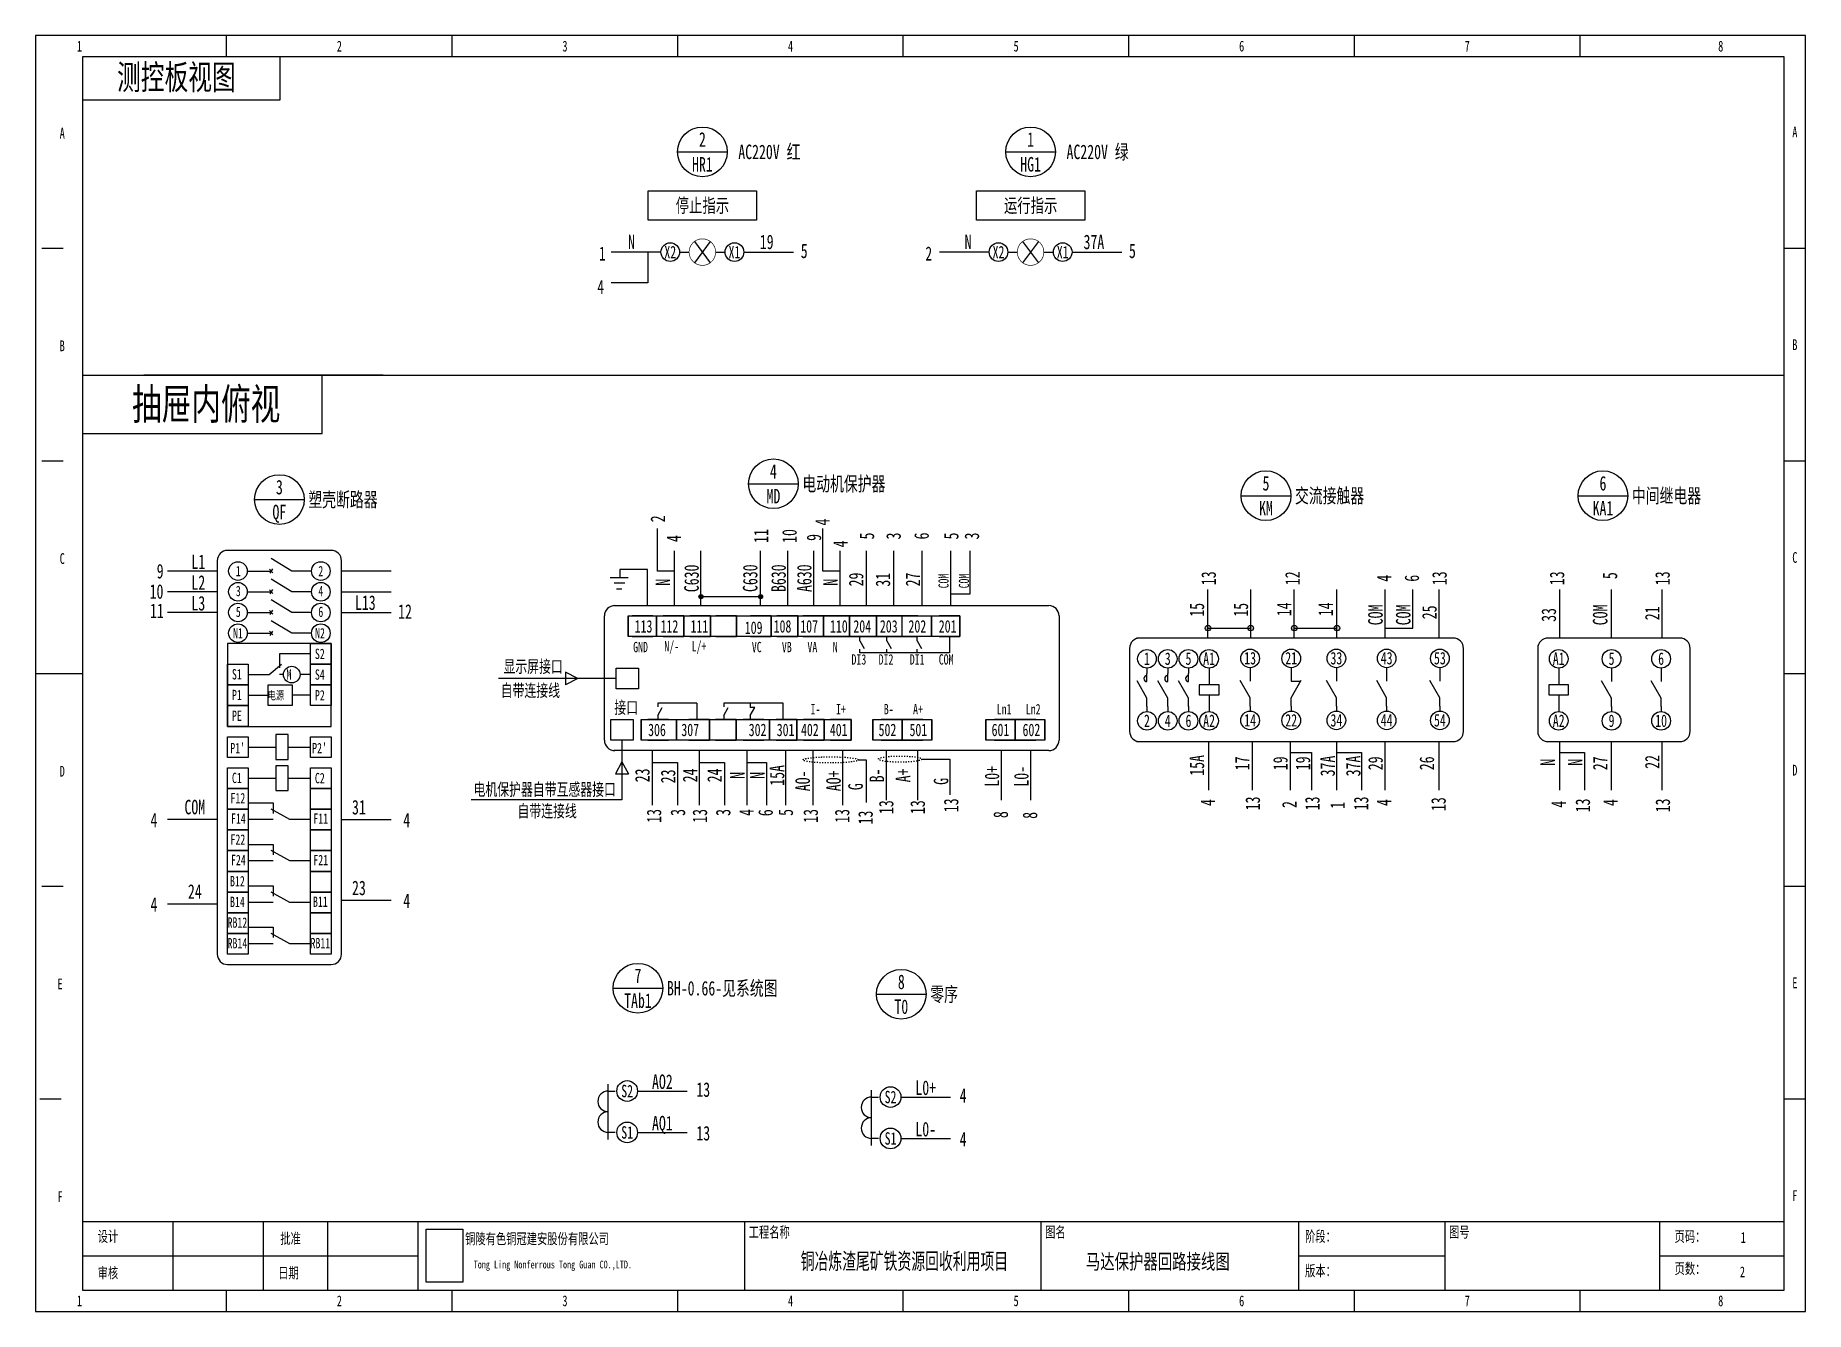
# Model space of a CAD drawing. Header units: millimetres. Extents: x 401220 to 2750366, y -101310 to 943175.
# Drawn here: x 1178653 to 1239272, y 334501 to 378199 of the extents above; entities that cross this region are included whole.
import ezdxf
from ezdxf.enums import TextEntityAlignment as Align

# ---------------------------------------------------------------- set-up
doc = ezdxf.new("R2010")
doc.units = ezdxf.units.MM
doc.linetypes.add('ACAD_ISO03W100', pattern=[30, 12, -18])
doc.layers.add('SW', color=8, linetype='Continuous', lineweight=20)
doc.styles.add('IDQSTYLE', font='NSimSun.ttf', dxfattribs={"width": 0.7})
doc.styles.add('标准', font='NSimSun.ttf', dxfattribs={"width": 0.667})

msp = doc.modelspace()

# ---------------------------------------------------------------- texts
at = {"style": 'IDQSTYLE', "width": 0.7}
for s, p in [('1', (1180160.9, 377537.3)), ('2', (1189062.4, 377537.3)), ('3', (1196786.9, 377537.3)), ('4', (1204511.4, 377537.3)), ('5', (1212235.9, 377537.3)), ('6', (1219960.4, 377537.3)), ('7', (1227684.8, 377537.3)), ('8', (1236365.7, 377537.3)), ('A', (1179572.3, 374557.9)), ('A', (1238903.7, 374594.7)), ('B', (1179572.3, 367274.8)), ('B', (1238903.7, 367311.6)), ('C', (1179572.3, 359991.7)), ('C', (1238903.7, 360028.5)), ('D', (1179572.3, 352708.6)), ('D', (1238903.7, 352745.4)), ('E', (1179498.8, 345425.5)), ('E', (1238903.7, 345462.3)), ('F', (1179498.8, 338142.4)), ('F', (1238903.7, 338179.2)), ('1', (1180160.9, 334574.5)), ('2', (1189062.4, 334574.5)), ('3', (1196786.9, 334574.5)), ('4', (1204511.4, 334574.5)), ('5', (1212235.9, 334574.5)), ('6', (1219960.4, 334574.5)), ('7', (1227684.8, 334574.5)), ('8', (1236365.7, 334574.5))]:
    msp.add_text(s, height=368.6, dxfattribs=at).set_placement(p, align=Align.BOTTOM_CENTER)
for s, height, p in [('测控板视图', 850.92, (1183482.3, 376788)), ('抽屉内俯视 ', 1063.64, (1184753.9, 365602.7))]:
    msp.add_text(s, height=height, dxfattribs=at).set_placement(p, align=Align.MIDDLE)
for s, height, p in [('2', 496.4, (1201493.6, 374636.9)), ('1', 496.4, (1212733.6, 374636.9)), ('HR1', 496.37, (1201493.6, 373786)), ('HG1', 496.37, (1212733.6, 373786)), ('停止指示', 478.64, (1201493.6, 372376.1)), ('运行指示', 478.64, (1212733.6, 372375)), ('X2', 425.46, (1200393.1, 370779.4)), ('X1', 425.46, (1202591.3, 370779.4)), ('X2', 425.46, (1211633, 370779.4)), ('X1', 425.46, (1213831.2, 370779.4)), ('1', 478.6, (1198066.6, 370730.7)), ('2', 478.6, (1209246.6, 370730.7)), ('4', 478.6, (1198010.9, 369589.3)), ('4', 496.4, (1203924.4, 363272.4)), ('3', 496.4, (1187007.6, 362731.6)), ('MD', 496.37, (1203924.4, 362421.5)), ('5', 496.4, (1220793.2, 362864.6)), ('6', 496.4, (1232332.3, 362864.6)), ('QF', 496.37, (1187007.6, 361880.7)), ('KM', 496.37, (1220793.2, 362013.6)), ('KA1', 496.37, (1232332.3, 362013.6)), ('1', 354.5, (1185600.5, 359857.9)), ('2', 354.5, (1188425.8, 359857.9)), ('3', 354.5, (1185600.5, 359174.3)), ('4', 354.5, (1188425.8, 359174.3)), ('5', 354.5, (1185600.5, 358465.2)), ('6', 354.5, (1188425.8, 358465.2)), ('N1', 354.55, (1185589.9, 357729.9)), ('N2', 354.55, (1188399.5, 357729.9)), ('S2', 354.55, (1188392.1, 357023.5)), ('S1', 354.55, (1185552.2, 356323.5)), ('S4', 354.55, (1188392.1, 356314.4)), ('P1', 354.55, (1185552.2, 355614.4)), ('P2', 354.55, (1188392.1, 355605.3)), ('PE', 354.55, (1185552.2, 354905.3)), ('C1', 354.55, (1185552.2, 352775.5)), ('C2', 354.55, (1188392.1, 352768.9)), ('F12', 354.55, (1185586.6, 352082.8)), ('F14', 354.55, (1185603.1, 351382.1)), ('F11', 354.55, (1188422.4, 351381.4)), ('F22', 354.55, (1185586.6, 350664.6)), ('F24', 354.55, (1185603.1, 349963.9)), ('F21', 354.55, (1188422.4, 349963.2)), ('B12', 354.55, (1185570.8, 349240.1)), ('B14', 354.55, (1185570.8, 348531)), ('B11', 354.55, (1188412, 348536.4)), ('RB12', 354.55, (1185570.8, 347821.9)), ('RB14', 354.55, (1185570.8, 347112.8)), ('RB11', 354.55, (1188412, 347118.2)), ('7', 496.4, (1199286.5, 345999)), ('8', 496.4, (1208305.2, 345792.6)), ('TAb1', 496.37, (1199286.5, 345148.1)), ('T0', 496.37, (1208305.2, 344941.7)), ('S2', 425.46, (1198917.3, 342053.8)), ('S2', 425.46, (1207936.1, 341847.3)), ('S1', 425.46, (1198917.3, 340635.6)), ('S1', 425.46, (1207936.1, 340429.1)), ('马达保护器回路接线图', 516, (1217087.8, 336214.9))]:
    msp.add_text(s, height=height, dxfattribs=at).set_placement(p, align=Align.MIDDLE_CENTER)
for s, height, p in [(' AC220V 红', 496.37, (1202486.3, 374211.4)), (' AC220V 绿', 496.37, (1213726.3, 374211.4)), ('电动机保护器', 496.37, (1204917.1, 362847)), ('塑壳断路器', 496.37, (1188000.4, 362306.1)), ('交流接触器', 496.37, (1221785.9, 362439.1)), ('中间继电器', 496.37, (1233325, 362439.1)), ('BH-0.66-见系统图', 496.367, (1200279.2, 345573.5)), ('零序', 496.37, (1209298, 345367.1))]:
    msp.add_text(s, height=height, dxfattribs=at).set_placement(p, align=Align.MIDDLE_LEFT)
for s, height, p in [('N', 496.4, (1199065, 370881.2)), ('19', 496.37, (1203696, 370881.2)), ('5', 496.4, (1204979.4, 370575.5)), ('N', 496.4, (1210591.7, 370881.2)), ('37A', 496.37, (1214900.1, 370881.2)), ('5', 496.4, (1216219, 370575.5)), ('9', 496.4, (1182924.9, 359605.6)), ('L1', 496.37, (1184232.2, 359926.5)), ('L2', 496.37, (1184232.2, 359217.4)), ('10', 496.37, (1182800.2, 358909.8)), ('L3', 496.37, (1184232.2, 358508.3)), ('L13', 496.37, (1189950.8, 358529.1)), ('11', 496.37, (1182813, 358249.2)), ('12', 496.37, (1191310.9, 358224.1)), ('1', 425.5, (1216717, 356646.5)), ('3', 425.5, (1217428.6, 356646.5)), ('5', 425.5, (1218137.7, 356646.5)), ('A1', 425.46, (1218844.3, 356646.5)), ('13', 425.46, (1220249.7, 356662.5)), ('21', 425.46, (1221657.2, 356662.5)), ('33', 425.46, (1223203, 356662.5)), ('43', 425.46, (1224925.2, 356662.5)), ('53', 425.46, (1226748.4, 356662.5)), ('A1', 425.46, (1230817.1, 356646.5)), ('5', 425.5, (1232626.5, 356646.5)), ('6', 425.5, (1234323, 356646.5)), ('2', 425.5, (1216717, 354519.9)), ('4', 425.5, (1217428.6, 354519.9)), ('6', 425.5, (1218137.7, 354519.9)), ('A2', 425.46, (1218844.3, 354519.9)), ('14', 425.46, (1220249.7, 354535.9)), ('22', 425.46, (1221657.2, 354535.9)), ('34', 425.46, (1223203, 354535.9)), ('44', 425.46, (1224925.2, 354535.9)), ('54', 425.46, (1226748.4, 354535.9)), ('A2', 425.46, (1230817.1, 354519.9)), ('9', 425.5, (1232626.5, 354519.9)), ('10', 425.46, (1234323, 354519.9)), ('COM', 496.37, (1184111.4, 351528.3)), ('31', 496.37, (1189731.6, 351523.4)), ('4', 496.4, (1182711.8, 351081.5)), ('4', 496.4, (1191366.9, 351081.5)), ('23', 496.37, (1189731.6, 348760.8)), ('4', 496.4, (1182711.8, 348189.4)), ('24', 496.37, (1184111.4, 348636.2)), ('4', 496.4, (1191366.9, 348318.9)), ('AO2', 496.37, (1200122.8, 342124.7)), ('L0+', 496.37, (1209141.5, 341918.3)), ('AQ1', 496.37, (1200122.8, 340706.5)), ('L0-', 496.37, (1209141.5, 340500.1)), ('1', 368.6, (1237138.1, 336855)), ('2', 368.6, (1237108.7, 335678))]:
    msp.add_text(s, height=height, dxfattribs=at).set_placement(p, align=Align.CENTER)
for s, height, rotation, p in [('2', 496.4, 89.999998, (1200215.3, 361646.1)), ('4', 496.4, 89.999998, (1205851.8, 361534.1)), ('4', 496.4, 89.999998, (1200763.9, 360969.5)), ('11', 496.37, 89.999998, (1203748.9, 361058.5)), ('10', 496.37, 89.999998, (1204722, 361058.5)), ('9', 496.4, 89.999998, (1205561.6, 361008.3)), ('4', 496.4, 89.999998, (1206465.7, 360790)), ('5', 496.4, 89.999998, (1207372.8, 361058.5)), ('3', 496.4, 89.999998, (1208285.3, 361058.5)), ('6', 496.4, 89.999998, (1209245.8, 361058.5)), ('5', 496.4, 89.999998, (1210261, 361058.5)), ('3', 496.4, 89.999998, (1210967.9, 361058.5)), ('N', 496.4, 89.999998, (1200387.2, 359474.2)), ('C630', 496.37, 89.999998, (1201369.8, 359607.3)), ('C630', 496.37, 89.999998, (1203377.1, 359613.5)), ('B630', 496.37, 89.999998, (1204348.7, 359613.5)), ('A630', 496.37, 89.999998, (1205230.5, 359613.5)), ('N', 496.4, 89.999998, (1206127.8, 359474.2)), ('29', 496.37, 89.999998, (1207004.6, 359569.6)), ('31', 496.37, 89.999998, (1207922, 359559.8)), ('27', 496.37, 89.999998, (1208948.7, 359569.6)), ('13', 496.37, 89.999998, (1219076.4, 359611.4)), ('12', 496.37, 89.999998, (1221947.1, 359611.4)), ('4', 496.4, 89.999998, (1225088.9, 359611.4)), ('6', 496.4, 89.999998, (1226035.6, 359611.4)), ('13', 496.37, 89.999998, (1226981.1, 359611.4)), ('13', 496.37, 89.999998, (1231006.1, 359611.4)), ('5', 496.4, 89.999998, (1232818.4, 359700.1)), ('13', 496.37, 89.999998, (1234619.3, 359611.4)), ('15', 496.37, 89.999998, (1218674.7, 358530.6)), ('15', 496.37, 89.999998, (1220178.8, 358530.6)), ('14', 496.37, 89.999998, (1221658.5, 358550.1)), ('14', 496.37, 89.999998, (1223084.4, 358550.1)), ('COM', 496.37, 89.999998, (1224790.2, 358355.3)), ('COM', 496.37, 89.999998, (1225741.8, 358355.3)), ('25', 496.37, 89.999998, (1226637.5, 358444.5)), ('33', 496.37, 89.999998, (1230723.5, 358355.3)), ('COM', 496.37, 89.999998, (1232484.9, 358355.3)), ('21', 496.37, 89.999998, (1234267.5, 358410.1)), ('15A', 496.37, 89.999998, (1218674.7, 353204)), ('17', 496.37, 89.999998, (1220227.8, 353275.1)), ('19', 496.37, 89.999998, (1221534, 353275.1)), ('19', 496.37, 89.999998, (1222307.5, 353275.1)), ('37A', 496.37, 89.999998, (1223152.1, 353182.9)), ('37A', 496.37, 89.999998, (1224028, 353182.9)), ('29', 496.37, 89.999998, (1224790.2, 353275.1)), ('26', 496.37, 89.999998, (1226548.3, 353275.1)), ('27', 496.37, 89.999998, (1232484.9, 353275.1)), ('22', 496.37, 89.999998, (1234267.5, 353322)), ('23', 496.37, 89.999998, (1199684.9, 352860.6)), ('23', 496.37, 89.999998, (1200566.6, 352826.9)), ('24', 496.37, 89.999998, (1201319.6, 352860.6)), ('24', 496.37, 89.999998, (1202157.7, 352860.6)), ('N', 496.4, 89.999998, (1202938.9, 352860.6)), ('N', 496.4, 89.999998, (1203624.9, 352860.6)), ('15A', 496.37, 89.999998, (1204298.6, 352860.6)), ('AO-', 496.37, 89.999998, (1205175.5, 352673.7)), ('AO+', 496.37, 89.999998, (1206233.9, 352673.7)), ('B-', 496.37, 89.999998, (1207714.8, 352860.6)), ('A+', 496.37, 89.999998, (1208610.4, 352860.6)), ('L0+', 496.37, 90, (1211655.8, 352830.2)), ('L0-', 496.37, 90, (1212660.7, 352830.2)), ('N', 496.4, 89.999998, (1230689.1, 353310.1)), ('N', 496.4, 89.999998, (1231628.3, 353310.1)), ('6', 496.4, 89.999998, (1203903.9, 351581.7)), ('4', 496.4, 89.999998, (1219048.2, 351932.5)), ('13', 496.37, 89.999998, (1220587, 351901.2)), ('2', 496.4, 89.999998, (1221842.4, 351863.5)), ('13', 496.37, 89.999998, (1222628.5, 351901.2)), ('1', 496.4, 89.999998, (1223491.3, 351837.2)), ('13', 496.37, 89.999998, (1224297.8, 351901.2)), ('4', 496.4, 89.999998, (1225080.1, 351932.5)), ('13', 496.37, 89.999998, (1226947.9, 351876)), ('4', 496.4, 89.999998, (1231061.6, 351876)), ('13', 496.37, 89.999998, (1231888.7, 351832.3)), ('4', 496.4, 89.999998, (1232834.5, 351932.5)), ('13', 496.37, 89.999998, (1234628.5, 351832.3))]:
    msp.add_text(s, height=height, rotation=rotation, dxfattribs=at).set_placement(p, align=Align.CENTER)
for s, height, rotation, p in [('COM', 347.46, 89.999998, (1209926, 359267)), ('COM', 347.46, 89.999998, (1210623.9, 359267)), ('G', 496.4, 89.999998, (1206985.8, 352355.5)), ('G', 496.4, 89.999998, (1209912.7, 352536.9)), ('13', 496.37, 89.999998, (1207326.2, 351181.6)), ('13', 496.37, 89.999998, (1210257.7, 351601.4)), ('8', 496.4, 89.999998, (1211956.4, 351398.7)), ('8', 496.4, 89.999998, (1212957.8, 351373.3)), ('13', 496.37, 359.999998, (1201285.6, 341855.7)), ('4', 496.4, 359.999998, (1210304.3, 341649.3)), ('13', 496.37, 359.999998, (1201285.6, 340361.2)), ('4', 496.4, 359.999998, (1210304.3, 340154.8))]:
    msp.add_text(s, height=height, rotation=rotation, dxfattribs=at).set_placement(p)
for s, height, p in [('113', 425.46, (1199173.3, 357753.4)), ('112', 425.46, (1200060.9, 357753.4)), ('111', 425.46, (1201086.1, 357753.4)), ('109', 425.46, (1202945, 357707.3)), ('108', 425.46, (1203932.8, 357753.4)), ('107', 425.46, (1204844.6, 357753.4)), ('110', 425.46, (1205861.7, 357753.4)), ('204', 425.46, (1206663.2, 357753.4)), ('203', 425.46, (1207571, 357753.4)), ('202', 425.46, (1208550.3, 357753.4)), ('201', 425.46, (1209588, 357753.4)), ('GND', 354.55, (1199121.6, 357079.7)), ('N/-', 354.55, (1200189.4, 357105)), ('L/+', 354.55, (1201123.9, 357105)), ('VC', 354.55, (1203185.3, 357079.7)), ('VB', 354.55, (1204214.6, 357079.7)), ('VA', 354.55, (1205090.3, 357079.7)), ('N', 354.5, (1205957.8, 357079.7)), ('M', 354.5, (1187250.6, 356139.3)), ('显示屏接口', 425.46, (1194681.5, 356378.3)), ('DI3', 354.55, (1206597.9, 356655.3)), ('DI2', 354.55, (1207528.6, 356655.3)), ('DI1', 354.55, (1208594.8, 356655.3)), ('COM', 354.55, (1209586.5, 356655.3)), ('自带连接线', 425.46, (1194586.7, 355557.3)), ('电源', 283.64, (1186611.1, 355458)), ('接口', 425.46, (1198478.3, 354974.9)), ('I-', 354.55, (1205197.4, 354952.4)), ('I+', 354.55, (1206067.1, 354952.4)), ('B-', 354.55, (1207705.1, 354952.4)), ('A+', 354.55, (1208707.1, 354952.4)), ('Ln1', 354.55, (1211570.5, 354952.4)), ('Ln2', 354.55, (1212569.2, 354952.4)), ('306', 425.46, (1199634.5, 354207.9)), ('307', 425.46, (1200772.8, 354207.9)), ('302', 425.46, (1203079.1, 354207.9)), ('301', 425.46, (1204038.7, 354207.9)), ('402', 425.46, (1204869.4, 354207.9)), ('401', 425.46, (1205857.7, 354207.9)), ('502', 425.46, (1207526.5, 354207.9)), ('501', 425.46, (1208585.7, 354207.9)), ('601', 425.46, (1211396.5, 354207.9)), ('602', 425.46, (1212455.7, 354207.9)), ("P1'", 354.55, (1185326.1, 353619.6)), ("P2'", 354.55, (1188128.7, 353619.6)), ('电机保护器自带互感器接口', 425.458, (1193656.1, 352168.9)), ('自带连接线', 425.46, (1195161.1, 351430))]:
    msp.add_text(s, height=height, dxfattribs=at).set_placement(p)
for s, height, p in [('13', 496.37, (1199835.4, 351710.6)), ('3', 496.4, (1200653.4, 351710.6)), ('13', 496.37, (1201404.8, 351710.6)), ('3', 496.4, (1202203.7, 351710.6)), ('4', 496.4, (1203005, 351710.6)), ('5', 496.4, (1204346.6, 351710.6)), ('13', 496.37, (1205200.3, 351710.6)), ('13', 496.37, (1206277.5, 351710.6)), ('13', 496.37, (1207785.7, 352009.7)), ('13', 496.37, (1208862.9, 352009.7))]:
    msp.add_text(s, height=height, rotation=89.999998, dxfattribs=at).set_placement(p, align=Align.MIDDLE_RIGHT)
for s, p in [('设计', (1180786.2, 336781.5)), ('批准', (1187039.3, 336707.9)), ('工程名称', (1203076.8, 336928.6)), ('图名', (1213229, 336928.6)), ('阶段：', (1222130.6, 336781.5)), ('图号', (1227059.5, 336928.6)), ('页码：', (1234784, 336781.5)), ('审核', (1180786.2, 335530.8)), ('日期', (1186965.8, 335530.8)), ('版本：', (1222130.6, 335604.4)), ('页数：', (1234784, 335678))]:
    msp.add_text(s, height=368.57, dxfattribs=at).set_placement(p, align=Align.BOTTOM_LEFT)
for s, height, p in [('铜陵有色铜冠建安股份有限公司', 368.568, (1193367.7, 337180.9)), ('Tong Ling Nonferrous Tong Guan CO.,LTD.', 265.369, (1193661.9, 336245.1))]:
    msp.add_text(s, height=height, dxfattribs=at).set_placement(p, align=Align.TOP_LEFT)
at = {"layer": 'SW', "color": 4, "linetype": 'Continuous', "lineweight": 25, "style": '标准', "width": 0.62}
msp.add_text('铜冶炼渣尾矿铁资源回收利用项目', height=560, dxfattribs=at).set_placement((1208409.9, 335949.2), align=Align.CENTER)

# ---------------------------------------------------------------- hatches: boundary and pattern name
h = msp.add_hatch(color=256)
h.dxf.hatch_style = 1
h.paths.add_polyline_path([(1201443.5, 359049.8, 0.4142136), (1201374.9, 358981.2, 0.4142136), (1201443.5, 358912.6)])
h.paths.add_polyline_path([(1201443.5, 359049.8), (1201443.5, 358981.2), (1201512.1, 358981.2, 0.4142136)])
h.paths.add_polyline_path([(1201512.1, 358981.2), (1201443.5, 358981.2), (1201443.5, 358912.6, 0.4142136)])
h = msp.add_hatch(color=256)
h.dxf.hatch_style = 1
h.paths.add_polyline_path([(1203486.6, 359049.8, 0.4142136), (1203418, 358981.2, 0.4142136), (1203486.6, 358912.6)])
h.paths.add_polyline_path([(1203486.6, 359049.8), (1203486.6, 358981.2), (1203555.2, 358981.2, 0.4142136)])
h.paths.add_polyline_path([(1203555.2, 358981.2), (1203486.6, 358981.2), (1203486.6, 358912.6, 0.4142136)])
h = msp.add_hatch(color=256)
h.dxf.hatch_style = 1
h.paths.add_polyline_path([(1218807.1, 358001.2), (1218807.1, 357905.3), (1218903, 357905.3, 0.4142136)])
h.paths.add_polyline_path([(1218903, 357905.3), (1218807.1, 357905.3), (1218807.1, 357809.4, 0.4142136)])
h.paths.add_polyline_path([(1218807.1, 357905.3), (1218807.1, 358001.2, 0.4142136), (1218711.2, 357905.3, 0.4142136), (1218807.1, 357809.4)])
h.paths.add_polyline_path([(1220270, 358001.2, 0.4142136), (1220174, 357905.3), (1220270, 357905.3)])
h.paths.add_polyline_path([(1220270, 357905.3), (1220174, 357905.3, 0.4142136), (1220270, 357809.4)])
h.paths.add_polyline_path([(1220365.9, 357905.3, 0.4142136), (1220270, 358001.2), (1220270, 357809.4, 0.4142136)])
h = msp.add_hatch(color=256)
h.dxf.hatch_style = 1
h.paths.add_polyline_path([(1221761.7, 358001.2), (1221761.7, 357905.3), (1221857.6, 357905.3, 0.4142136)])
h.paths.add_polyline_path([(1221857.6, 357905.3), (1221761.7, 357905.3), (1221761.7, 357809.4, 0.4142136)])
h.paths.add_polyline_path([(1221761.7, 357905.3), (1221761.7, 358001.2, 0.4142136), (1221665.8, 357905.3, 0.4142136), (1221761.7, 357809.4)])
h.paths.add_polyline_path([(1223224.5, 358001.2, 0.4142136), (1223128.6, 357905.3), (1223224.5, 357905.3)])
h.paths.add_polyline_path([(1223224.5, 357905.3), (1223128.6, 357905.3, 0.4142136), (1223224.5, 357809.4)])
h.paths.add_polyline_path([(1223320.4, 357905.3, 0.4142136), (1223224.5, 358001.2), (1223224.5, 357809.4, 0.4142136)])

# ---------------------------------------------------------------- linework, layer by layer
at = {"ltscale": 4}
for p, q in [((1185200.2, 377463.8), (1185200.2, 378199.4)), ((1192924.7, 377463.8), (1192924.7, 378199.4)), ((1200649.1, 377463.8), (1200649.1, 378199.4)), ((1208373.6, 377463.8), (1208373.6, 378199.4)), ((1216098.1, 377463.8), (1216098.1, 378199.4)), ((1223822.6, 377463.8), (1223822.6, 378199.4)), ((1231547.1, 377463.8), (1231547.1, 378199.4)), ((1187039.3, 375992.4), (1187039.3, 377463.8)), ((1180271.2, 375992.4), (1187039.3, 375992.4)), ((1178873.4, 370916.3), (1179609.1, 370916.3)), ((1238535.9, 370916.3), (1239271.6, 370916.3)), ((1178873.4, 363633.2), (1179609.1, 363633.2)), ((1238535.9, 363633.2), (1239271.6, 363633.2)), ((1178652.7, 356350.2), (1180271.2, 356350.2)), ((1238535.9, 356350.2), (1239271.6, 356350.2)), ((1178873.4, 349067.1), (1179609.1, 349067.1)), ((1238535.9, 349067.1), (1239271.6, 349067.1)), ((1178799.9, 341784), (1179535.5, 341784)), ((1238535.9, 341784), (1239271.6, 341784)), ((1180271.2, 337590.7), (1238535.9, 337590.7)), ((1183361, 337590.7), (1183361, 335236.6)), ((1186450.8, 337590.7), (1186450.8, 335236.6)), ((1188657.8, 337590.7), (1188657.8, 335236.6)), ((1191747.6, 337590.7), (1191747.6, 335236.6)), ((1202929.7, 337590.7), (1202929.7, 335236.6)), ((1213081.9, 337590.7), (1213081.9, 335236.6)), ((1221909.9, 337590.7), (1221909.9, 335236.6)), ((1226912.4, 337590.7), (1226912.4, 335236.6)), ((1234269.1, 337590.7), (1234269.1, 335236.6)), ((1180271.2, 336413.6), (1191747.6, 336413.6)), ((1221909.9, 336413.6), (1226912.4, 336413.6)), ((1234269.1, 336413.6), (1238535.9, 336413.6)), ((1185200.2, 334500.9), (1185200.2, 335236.6)), ((1192924.7, 334500.9), (1192924.7, 335236.6)), ((1200649.1, 334500.9), (1200649.1, 335236.6)), ((1208373.6, 334500.9), (1208373.6, 335236.6)), ((1216098.1, 334500.9), (1216098.1, 335236.6)), ((1223822.6, 334500.9), (1223822.6, 335236.6)), ((1231547.1, 334500.9), (1231547.1, 335236.6))]:
    msp.add_line(p, q, dxfattribs=at)
for p, q in [((1200642.7, 374211.4), (1202344.5, 374211.4)), ((1211882.6, 374211.4), (1213584.5, 374211.4)), ((1199641.1, 372880.9), (1203346, 372880.9)), ((1199641.1, 371871.3), (1199641.1, 372880.9)), ((1203346, 372880.9), (1203346, 371871.3)), ((1210881.1, 372880.9), (1214586, 372880.9)), ((1210881.1, 371871.3), (1210881.1, 372880.9)), ((1214586, 372880.9), (1214586, 371871.3)), ((1203346, 371871.3), (1199641.1, 371871.3)), ((1214586, 371871.3), (1210881.1, 371871.3)), ((1201219.9, 371142.4), (1201764.5, 370416.3)), ((1212459.8, 371142.4), (1213004.4, 370416.3)), ((1200075.4, 370779.4), (1198373.6, 370779.4)), ((1199625.3, 370779.4), (1199625.3, 369729.6)), ((1200712.2, 370779.4), (1200924.9, 370779.4)), ((1200924.9, 370779.4), (1201038.3, 370779.4)), ((1201946, 370779.4), (1202059.4, 370779.4)), ((1202059.4, 370779.4), (1202272.2, 370779.4)), ((1202911.8, 370779.4), (1204613.6, 370779.4)), ((1211315.4, 370779.4), (1209613.5, 370779.4)), ((1211952.1, 370779.4), (1212164.9, 370779.4)), ((1212164.9, 370779.4), (1212278.3, 370779.4)), ((1213186, 370779.4), (1213299.4, 370779.4)), ((1213299.4, 370779.4), (1213512.1, 370779.4)), ((1214151.7, 370779.4), (1215853.6, 370779.4)), ((1199625.3, 369729.6), (1198373.6, 369729.6)), ((1180271.2, 366569.9), (1238535.9, 366569.9)), ((1190562.2, 366569.9), (1182364.8, 366569.9)), ((1188468.6, 364563.3), (1188468.6, 366569.9)), ((1180271.2, 364563.3), (1188468.6, 364563.3)), ((1203073.5, 362847), (1204775.3, 362847)), ((1186156.7, 362306.1), (1187858.6, 362306.1)), ((1219942.3, 362439.1), (1221644.1, 362439.1)), ((1231481.4, 362439.1), (1233183.2, 362439.1)), ((1199959.2, 359856.2), (1199959.2, 361312)), ((1205622.2, 359856.2), (1205622.2, 361312)), ((1184880.4, 360212.5), (1184880.4, 346739.6)), ((1188780.4, 360567), (1185234.9, 360567)), ((1187435.5, 359857.9), (1186726.5, 360283.4)), ((1189134.9, 346739.6), (1189134.9, 360212.5)), ((1200543.1, 358675.2), (1200543.1, 360548.2)), ((1201443.5, 358675.2), (1201443.5, 360548.2)), ((1203486.6, 358675.2), (1203486.6, 360548.2)), ((1204424.5, 358675.2), (1204424.5, 360548.2)), ((1205309.9, 358675.2), (1205309.9, 360548.2)), ((1206206.1, 358675.2), (1206206.1, 360548.2)), ((1207113.4, 358675.2), (1207113.4, 360548.2)), ((1208043.3, 358675.2), (1208043.3, 360548.2)), ((1209020.9, 358675.2), (1209020.9, 360548.2)), ((1210003, 358675.2), (1210003, 360548.2)), ((1210664.7, 359079.7), (1210664.7, 360548.2)), ((1184880.4, 359857.9), (1183178.5, 359857.9)), ((1185908.5, 359857.9), (1186726.5, 359857.9)), ((1186786.5, 359794.6), (1186666.4, 359921.3)), ((1186774.8, 359930.8), (1186679.6, 359781.2)), ((1187434.8, 359150.7), (1186725.7, 359576.2)), ((1188106.7, 359857.9), (1187435.5, 359857.9)), ((1189134.9, 359860.2), (1190836.8, 359860.2)), ((1198331.8, 359640.7), (1198955.7, 359640.7)), ((1199616.9, 359915.3), (1198668, 359915.3)), ((1198668, 359915.3), (1198668, 359640.7)), ((1199616.9, 359611.7), (1199616.9, 359915.3)), ((1199616.9, 358675.2), (1199616.9, 359611.7)), ((1200543.1, 359856.2), (1199959.2, 359856.2)), ((1206206.1, 359856.2), (1205622.2, 359856.2)), ((1184880.4, 359148.8), (1183178.5, 359148.8)), ((1185908.5, 359148.8), (1186726.5, 359148.8)), ((1186785.8, 359087.4), (1186665.6, 359214.1)), ((1186774.1, 359223.6), (1186678.8, 359074)), ((1187435.5, 358441.6), (1186726.5, 358867.1)), ((1188106.7, 359148.8), (1187435.5, 359148.8)), ((1189134.9, 359151.1), (1190836.8, 359151.1)), ((1198475.5, 359449.8), (1198842.7, 359449.8)), ((1198557.3, 359251.4), (1198731.2, 359251.4)), ((1201443.5, 358981.2), (1202502.3, 358981.2)), ((1202502.3, 358981.2), (1203486.6, 358981.2)), ((1210003, 359079.7), (1210664.7, 359079.7)), ((1218807.1, 357563.6), (1218807.1, 359225.2)), ((1220273, 357563.6), (1220273, 359225.2)), ((1221761.7, 357563.6), (1221761.7, 359225.2)), ((1223224.5, 357563.6), (1223224.5, 359225.2)), ((1224870.9, 357563.6), (1224870.9, 359225.2)), ((1225816.3, 357905.3), (1225816.3, 359225.2)), ((1226718.9, 357563.6), (1226718.9, 359225.2)), ((1230850.5, 357563.6), (1230850.5, 359225.2)), ((1232620.6, 357563.6), (1232620.6, 359225.2)), ((1234364.6, 357563.6), (1234364.6, 359225.2)), ((1180271.2, 358331.2), (1180271.2, 356324.6)), ((1184880.4, 358439.7), (1183178.5, 358439.7)), ((1185908.5, 358439.7), (1186726.5, 358439.7)), ((1186786.5, 358378.3), (1186666.4, 358505)), ((1186774.8, 358514.5), (1186679.6, 358364.9)), ((1188106.7, 358439.7), (1187435.5, 358439.7)), ((1189134.9, 358442), (1190836.8, 358442)), ((1198950.2, 358320.6), (1198950.2, 357611.5)), ((1199795.3, 358320.6), (1199086.2, 358320.6)), ((1199918.5, 358320.6), (1199918.5, 357611.5)), ((1199918.5, 357611.5), (1199918.5, 358320.6)), ((1200863, 358320.6), (1200153.9, 358320.6)), ((1200863, 357611.5), (1200863, 358320.6)), ((1200863, 358320.6), (1200863, 357611.5)), ((1201772.2, 358320.6), (1201063.2, 358320.6)), ((1201772.2, 357611.5), (1201772.2, 358320.6)), ((1201772.2, 358320.6), (1201772.2, 357611.5)), ((1202663.2, 358320.6), (1201954.1, 358320.6)), ((1202663.2, 358320.6), (1202663.2, 357611.5)), ((1202663.2, 357611.5), (1202663.2, 358320.6)), ((1203844.6, 358320.6), (1203135.5, 358320.6)), ((1203844.6, 357611.5), (1203844.6, 358320.6)), ((1203844.6, 358320.6), (1203844.6, 357611.5)), ((1204756.5, 358320.6), (1204047.4, 358320.6)), ((1204756.5, 357611.5), (1204756.5, 358320.6)), ((1204756.5, 358320.6), (1204756.5, 357611.5)), ((1205637.3, 358320.6), (1204928.2, 358320.6)), ((1206346.4, 358320.6), (1205637.3, 358320.6)), ((1205637.3, 358320.6), (1205637.3, 357611.5)), ((1205637.3, 357611.5), (1205637.3, 358320.6)), ((1206526, 358320.6), (1205816.9, 358320.6)), ((1206526, 357611.5), (1206526, 358320.6)), ((1207235.1, 358320.6), (1206526, 358320.6)), ((1206526, 358320.6), (1206526, 357611.5)), ((1207456.7, 358320.6), (1206747.6, 358320.6)), ((1207456.7, 357611.5), (1207456.7, 358320.6)), ((1208165.8, 358320.6), (1207456.7, 358320.6)), ((1207456.7, 358320.6), (1207456.7, 357611.5)), ((1208874.9, 358320.6), (1208165.8, 358320.6)), ((1209343.8, 357611.5), (1209343.8, 358320.6)), ((1209343.8, 358320.6), (1209343.8, 357611.5)), ((1210309.7, 358320.6), (1209600.6, 358320.6)), ((1210309.7, 357611.5), (1210309.7, 358320.6)), ((1185908.5, 357730.6), (1186726.5, 357730.6)), ((1186786.5, 357669.2), (1186666.4, 357795.9)), ((1186774.8, 357805.4), (1186679.6, 357655.8)), ((1187435.5, 357732.5), (1186726.5, 358158)), ((1188106.7, 357730.6), (1187435.5, 357730.6)), ((1218807.1, 357905.3), (1220270, 357905.3)), ((1221761.7, 357905.3), (1223224.5, 357905.3)), ((1224870.9, 357905.3), (1225816.3, 357905.3)), ((1188780.4, 357376.1), (1185234.9, 357376.1)), ((1185234.9, 357376.1), (1185234.9, 354539.7)), ((1188071.3, 357376.1), (1188780.4, 357376.1)), ((1188071.3, 356667), (1188071.3, 357376.1)), ((1188780.4, 357376.1), (1188780.4, 356667)), ((1188780.4, 354539.7), (1188780.4, 357376.1)), ((1199086.2, 357611.5), (1199795.3, 357611.5)), ((1200153.9, 357611.5), (1200863, 357611.5)), ((1201063.2, 357611.5), (1201772.2, 357611.5)), ((1201954.1, 357611.5), (1202663.2, 357611.5)), ((1203135.5, 357611.5), (1203844.6, 357611.5)), ((1204047.4, 357611.5), (1204756.5, 357611.5)), ((1204928.2, 357611.5), (1205637.3, 357611.5)), ((1205637.3, 357611.5), (1206346.4, 357611.5)), ((1205816.9, 357611.5), (1206526, 357611.5)), ((1206526, 357611.5), (1207235.1, 357611.5)), ((1206747.6, 357611.5), (1207456.7, 357611.5)), ((1206880.5, 357473.5), (1206880.5, 357611.5)), ((1206880.5, 357473.5), (1207030, 357202.2)), ((1206880.5, 357053.3), (1206880.5, 357181.3)), ((1209955.2, 357053.3), (1206880.5, 357053.3)), ((1207456.7, 357611.5), (1208165.8, 357611.5)), ((1207811.2, 357473.5), (1207811.2, 357611.5)), ((1207811.2, 357473.5), (1207960.7, 357202.2)), ((1207811.2, 357053.3), (1207811.2, 357181.3)), ((1208165.8, 357611.5), (1208874.9, 357611.5)), ((1208846.9, 357473.5), (1208846.9, 357611.5)), ((1208846.9, 357473.5), (1208996.3, 357202.2)), ((1208846.9, 357053.3), (1208846.9, 357181.3)), ((1209600.6, 357611.5), (1210309.7, 357611.5)), ((1209955.2, 357611.5), (1209955.2, 357053.3)), ((1216121.2, 357209.1), (1216121.2, 354372.7)), ((1221761.7, 357563.6), (1216357.1, 357563.6)), ((1223604.4, 357563.6), (1218199.8, 357563.6)), ((1225604.3, 357563.6), (1220199.6, 357563.6)), ((1227202.5, 357563.6), (1221797.9, 357563.6)), ((1227557.1, 354372.7), (1227557.1, 357209.1)), ((1230099.5, 357209.1), (1230099.5, 354372.7)), ((1234963.8, 357563.6), (1230454.1, 357563.6)), ((1235318.3, 354372.7), (1235318.3, 357209.1)), ((1185234.9, 356667), (1185944, 356667)), ((1185234.9, 355957.9), (1185234.9, 356667)), ((1185944, 356667), (1185944, 355957.9)), ((1186653.1, 356312.4), (1187085.4, 356666)), ((1187146.6, 357021.5), (1187007.6, 357021.5)), ((1187007.6, 357021.5), (1187007.6, 356545.8)), ((1188071.3, 357021.5), (1187146.6, 357021.5)), ((1188780.4, 356667), (1188071.3, 356667)), ((1188071.3, 356667), (1188780.4, 356667)), ((1188071.3, 355957.9), (1188071.3, 356667)), ((1188780.4, 356667), (1188780.4, 355957.9)), ((1198543.1, 356533.5), (1199304.4, 356533.5)), ((1198543.1, 355825.7), (1198543.1, 356533.5)), ((1199304.4, 356533.5), (1199304.4, 355825.7)), ((1216717, 356532.2), (1216717, 356355.7)), ((1217428.6, 356532.2), (1217428.6, 356355.7)), ((1218137.7, 356532.2), (1218137.7, 356355.7)), ((1218844.3, 356532.2), (1218844.3, 356355.7)), ((1220249.7, 356548.1), (1220249.7, 356371.7)), ((1221657.2, 356548.1), (1221657.2, 356371.7)), ((1223203, 356548.1), (1223203, 356371.7)), ((1224925.2, 356548.1), (1224925.2, 356371.7)), ((1226748.4, 356548.1), (1226748.4, 356371.7)), ((1230817.1, 356532.2), (1230817.1, 356355.7)), ((1232626.5, 356532.2), (1232626.5, 356355.7)), ((1234323, 356532.2), (1234323, 356355.7)), ((1185944, 355957.9), (1185234.9, 355957.9)), ((1185234.9, 355957.9), (1185944, 355957.9)), ((1185234.9, 355248.8), (1185234.9, 355957.9)), ((1185944, 356312.4), (1186653.1, 356312.4)), ((1185944, 355957.9), (1185944, 355248.8)), ((1186622.5, 355957.9), (1187440.1, 355957.9)), ((1186622.5, 355248.8), (1186622.5, 355957.9)), ((1187146.6, 356312.4), (1187007.6, 356312.4)), ((1187440.1, 355957.9), (1187440.1, 355248.8)), ((1188071.3, 356312.4), (1187713.8, 356312.4)), ((1188780.4, 355957.9), (1188071.3, 355957.9)), ((1188071.3, 355957.9), (1188780.4, 355957.9)), ((1188071.3, 355248.8), (1188071.3, 355957.9)), ((1188780.4, 355957.9), (1188780.4, 355248.8)), ((1198543.1, 356179.6), (1194514.3, 356179.6)), ((1197223.8, 356179.6), (1196811.1, 356401.5)), ((1196811.1, 356401.5), (1196811.1, 355957.7)), ((1197223.8, 356179.6), (1196811.1, 355957.7)), ((1216717, 355504.8), (1216376.7, 356094.3)), ((1216717, 356072.1), (1216717, 356355.7)), ((1217428.6, 355504.8), (1217088.3, 356094.3)), ((1217428.6, 356072.1), (1217428.6, 356355.7)), ((1218137.7, 355504.8), (1217797.4, 356094.3)), ((1218137.7, 356072.1), (1218137.7, 356355.7)), ((1218503.9, 355958.6), (1218503.9, 355618.3)), ((1219184.7, 355958.6), (1218503.9, 355958.6)), ((1218844.3, 356355.7), (1218844.3, 355958.6)), ((1219184.7, 355618.3), (1219184.7, 355958.6)), ((1220249.7, 355520.8), (1219909.4, 356110.3)), ((1220249.7, 356371.7), (1220249.7, 356088)), ((1221657.2, 356371.7), (1221657.2, 356088)), ((1221657.2, 355520.8), (1222003.2, 356120.1)), ((1221657.2, 356088), (1221984.7, 356088)), ((1223203, 355520.8), (1222862.6, 356110.3)), ((1223203, 356371.7), (1223203, 356088)), ((1224925.2, 355520.8), (1224584.8, 356110.3)), ((1224925.2, 356371.7), (1224925.2, 356088)), ((1226748.4, 355520.8), (1226408.1, 356110.3)), ((1226748.4, 356371.7), (1226748.4, 356088)), ((1230476.7, 355958.6), (1230476.7, 355618.3)), ((1231157.4, 355958.6), (1230476.7, 355958.6)), ((1230817.1, 356355.7), (1230817.1, 355958.6)), ((1231157.4, 355618.3), (1231157.4, 355958.6)), ((1232626.5, 355504.8), (1232286.2, 356094.3)), ((1232626.5, 356355.7), (1232626.5, 356072.1)), ((1234323, 355504.8), (1233982.6, 356094.3)), ((1234323, 356355.7), (1234323, 356072.1)), ((1185944, 355248.8), (1185234.9, 355248.8)), ((1185234.9, 355248.8), (1185944, 355248.8)), ((1185234.9, 354539.7), (1185234.9, 355248.8)), ((1185944, 355603.3), (1186622.5, 355603.3)), ((1185944, 355248.8), (1185944, 354539.7)), ((1187440.1, 355248.8), (1186622.5, 355248.8)), ((1188071.3, 355603.3), (1187440.1, 355603.3)), ((1188780.4, 355248.8), (1188071.3, 355248.8)), ((1199304.4, 355825.7), (1198543.1, 355825.7)), ((1201306.4, 355333.4), (1199970.7, 355333.4)), ((1199970.7, 355333.4), (1199970.7, 355205.4)), ((1201306.4, 355333.4), (1201306.4, 355205.4)), ((1204261.4, 355333.4), (1202228, 355333.4)), ((1202228, 355333.4), (1202228, 355205.4)), ((1203134.6, 355333.4), (1203134.6, 355184.5)), ((1204261.4, 354775.2), (1204261.4, 355333.4)), ((1216717, 355221.2), (1216717, 355504.8)), ((1217428.6, 355221.2), (1217428.6, 355504.8)), ((1218137.7, 355221.2), (1218137.7, 355504.8)), ((1218503.9, 355618.3), (1219184.7, 355618.3)), ((1218844.3, 355618.3), (1218844.3, 355221.2)), ((1220249.7, 355237.1), (1220249.7, 355520.8)), ((1220249.7, 355237.1), (1220249.7, 355063.6)), ((1221657.2, 355237.1), (1221657.2, 355520.8)), ((1221657.2, 355237.1), (1221657.2, 355063.6)), ((1223203, 355237.1), (1223203, 355520.8)), ((1223203, 355237.1), (1223203, 355063.6)), ((1224925.2, 355237.1), (1224925.2, 355520.8)), ((1224925.2, 355237.1), (1224925.2, 355063.6)), ((1226748.4, 355237.1), (1226748.4, 355520.8)), ((1226748.4, 355237.1), (1226748.4, 355063.6)), ((1230476.7, 355618.3), (1231157.4, 355618.3)), ((1230817.1, 355618.3), (1230817.1, 355221.2)), ((1232626.5, 355221.2), (1232626.5, 355504.8)), ((1234323, 355221.2), (1234323, 355504.8)), ((1198357.7, 354773.6), (1199119, 354773.6)), ((1198357.7, 354065.8), (1198357.7, 354773.6)), ((1199119, 354773.6), (1199119, 354065.8)), ((1199399.8, 354775.2), (1199399.8, 354066.1)), ((1200334.6, 354775.2), (1199625.5, 354775.2)), ((1199970.7, 354913.2), (1200120.1, 355184.5)), ((1199970.7, 354913.2), (1199970.7, 354775.2)), ((1200605.4, 354066.1), (1200605.4, 354775.2)), ((1200605.4, 354775.2), (1200605.4, 354066.1)), ((1201740.3, 354775.2), (1201031.2, 354775.2)), ((1201306.4, 355205.4), (1201306.4, 354913.2)), ((1201306.4, 354913.2), (1201306.4, 354775.2)), ((1201740.3, 354775.2), (1201740.3, 354066.1)), ((1201740.3, 354066.1), (1201740.3, 354775.2)), ((1202653, 354775.2), (1201943.9, 354775.2)), ((1202228, 354913.2), (1202377.5, 355184.5)), ((1202228, 354913.2), (1202228, 354775.2)), ((1202653, 354066.1), (1202653, 354775.2)), ((1202653, 354775.2), (1202653, 354066.1)), ((1203595.3, 354775.2), (1202886.2, 354775.2)), ((1203134.6, 354913.2), (1203284.1, 355184.5)), ((1203284.1, 355184.5), (1203134.6, 355184.5)), ((1203134.6, 354913.2), (1203134.6, 354775.2)), ((1203792, 354066.1), (1203792, 354775.2)), ((1203792, 354775.2), (1203792, 354066.1)), ((1204723.6, 354775.2), (1204014.5, 354775.2)), ((1204723.6, 354775.2), (1204723.6, 354066.1)), ((1204723.6, 354066.1), (1204723.6, 354775.2)), ((1205659.6, 354775.2), (1204950.5, 354775.2)), ((1205659.6, 354066.1), (1205659.6, 354775.2)), ((1205659.6, 354775.2), (1205659.6, 354066.1)), ((1206593, 354775.2), (1205883.9, 354775.2)), ((1206593, 354066.1), (1206593, 354775.2)), ((1207330.6, 354775.2), (1207330.6, 354066.1)), ((1208329.8, 354775.2), (1207620.7, 354775.2)), ((1208329.8, 354066.1), (1208329.8, 354775.2)), ((1209038.9, 354775.2), (1208329.8, 354775.2)), ((1208329.8, 354775.2), (1208329.8, 354066.1)), ((1209345.7, 354066.1), (1209345.7, 354775.2)), ((1209345.7, 354066.1), (1209345.7, 354775.2)), ((1209345.7, 354775.2), (1209345.7, 354066.1)), ((1211200.5, 354775.2), (1211200.5, 354066.1)), ((1212199.8, 354775.2), (1211490.7, 354775.2)), ((1212199.8, 354066.1), (1212199.8, 354775.2)), ((1212908.9, 354775.2), (1212199.8, 354775.2)), ((1212199.8, 354775.2), (1212199.8, 354066.1)), ((1213215.7, 354066.1), (1213215.7, 354775.2)), ((1213215.7, 354066.1), (1213215.7, 354775.2)), ((1213215.7, 354775.2), (1213215.7, 354066.1)), ((1216717, 355221.2), (1216717, 355047.6)), ((1217428.6, 355221.2), (1217428.6, 355047.6)), ((1218137.7, 355221.2), (1218137.7, 355047.6)), ((1218844.3, 355221.2), (1218844.3, 355047.6)), ((1230817.1, 355221.2), (1230817.1, 355047.6)), ((1232626.5, 355221.2), (1232626.5, 355047.6)), ((1234323, 355221.2), (1234323, 355047.6)), ((1185944, 354539.7), (1185234.9, 354539.7)), ((1185234.9, 354539.7), (1188780.4, 354539.7)), ((1185234.9, 354185.1), (1185944, 354185.1)), ((1185234.9, 353476), (1185234.9, 354185.1)), ((1185944, 354185.1), (1185944, 353476)), ((1187306.1, 354256.1), (1186880.6, 354256.1)), ((1186880.6, 354256.1), (1186880.6, 353405.1)), ((1187306.1, 353405.1), (1187306.1, 354256.1)), ((1188071.3, 354185.1), (1188780.4, 354185.1)), ((1188071.3, 353476), (1188071.3, 354185.1)), ((1188780.4, 354185.1), (1188780.4, 353476)), ((1199119, 354065.8), (1198357.7, 354065.8)), ((1198738.3, 354065.8), (1198738.3, 352021.6)), ((1199625.5, 354066.1), (1200334.6, 354066.1)), ((1201031.2, 354066.1), (1201740.3, 354066.1)), ((1201943.9, 354066.1), (1202653, 354066.1)), ((1202886.2, 354066.1), (1203595.3, 354066.1)), ((1204014.5, 354066.1), (1204723.6, 354066.1)), ((1204950.5, 354066.1), (1205659.6, 354066.1)), ((1205883.9, 354066.1), (1206593, 354066.1)), ((1207620.7, 354066.1), (1208329.8, 354066.1)), ((1208329.8, 354066.1), (1209038.9, 354066.1)), ((1211490.7, 354066.1), (1212199.8, 354066.1)), ((1212199.8, 354066.1), (1212908.9, 354066.1)), ((1216357.1, 354018.2), (1221831.3, 354018.2)), ((1218199.8, 354018.2), (1223674, 354018.2)), ((1218841.5, 352356.6), (1218841.5, 354018.2)), ((1220199.6, 354018.2), (1225673.9, 354018.2)), ((1220333.3, 352356.6), (1220333.3, 354018.2)), ((1221637.2, 352356.6), (1221637.2, 354018.2)), ((1221797.9, 354018.2), (1227272.1, 354018.2)), ((1223224.5, 352356.6), (1223224.5, 354018.2)), ((1224870.9, 352356.6), (1224870.9, 354018.2)), ((1226718.9, 352356.6), (1226718.9, 354018.2)), ((1230454.1, 354018.2), (1234963.8, 354018.2)), ((1230850.5, 352356.6), (1230850.5, 354018.2)), ((1232620.6, 352356.6), (1232620.6, 354018.2)), ((1234364.6, 352356.6), (1234364.6, 354018.2)), ((1185944, 353476), (1185234.9, 353476)), ((1185944, 353830.6), (1186880.6, 353830.6)), ((1187306.1, 353830.6), (1188071.3, 353830.6)), ((1188780.4, 353476), (1188071.3, 353476)), ((1199788.7, 351838.5), (1199788.7, 353711.5)), ((1201397.6, 351838.5), (1201397.6, 353711.5)), ((1203023.3, 351838.5), (1203023.3, 353711.5)), ((1204348.6, 351838.5), (1204348.6, 353711.5)), ((1205289.4, 351838.5), (1205289.4, 353711.5)), ((1206306.7, 351838.5), (1206306.7, 353711.5)), ((1207785.7, 353711.5), (1207785.7, 352009.7)), ((1208862.9, 353711.5), (1208862.9, 352009.7)), ((1209007.6, 353412.9), (1209970.5, 353412.9)), ((1209970.5, 353412.9), (1209970.5, 352196.6)), ((1211725.3, 353711.5), (1211725.3, 352009.7)), ((1212732.9, 353711.5), (1212732.9, 352009.7)), ((1221637.2, 353642.8), (1222357.3, 353642.8)), ((1222357.3, 353642.8), (1222357.3, 352356.6)), ((1223224.5, 353642.8), (1224069.1, 353642.8)), ((1224069.1, 353642.8), (1224069.1, 352356.6)), ((1230850.5, 353642.8), (1231695.1, 353642.8)), ((1231695.1, 353642.8), (1231695.1, 352356.6)), ((1185234.9, 353121.5), (1185944, 353121.5)), ((1185234.9, 352412.4), (1185234.9, 353121.5)), ((1185944, 353121.5), (1185944, 352412.4)), ((1186880.6, 353405.1), (1187306.1, 353405.1)), ((1187306.1, 353192.4), (1186880.6, 353192.4)), ((1186880.6, 353192.4), (1186880.6, 352341.5)), ((1187306.1, 352341.5), (1187306.1, 353192.4)), ((1188071.3, 353121.5), (1188780.4, 353121.5)), ((1188071.3, 352412.4), (1188071.3, 353121.5)), ((1188780.4, 353121.5), (1188780.4, 352412.4)), ((1198738.3, 353325), (1198516.4, 352912.4)), ((1198516.4, 352912.4), (1198960.2, 352912.4)), ((1198738.3, 353325), (1198960.2, 352912.4)), ((1199788.7, 353305.4), (1200635.8, 353305.4)), ((1200635.8, 353305.4), (1200635.8, 351838.5)), ((1201397.6, 353305.4), (1202244.7, 353305.4)), ((1202244.7, 353305.4), (1202244.7, 351838.5)), ((1203023.3, 353305.4), (1203689, 353305.4)), ((1203689, 353305.4), (1203689, 351838.5)), ((1206833.5, 353391), (1207101.6, 353391)), ((1207101.6, 353391), (1207101.6, 351933.4)), ((1185234.9, 352412.4), (1185944, 352412.4)), ((1185234.9, 351703.3), (1185234.9, 352412.4)), ((1185944, 352412.4), (1185234.9, 352412.4)), ((1185944, 352766.9), (1186880.6, 352766.9)), ((1185944, 352412.4), (1185944, 351703.3)), ((1186880.6, 352341.5), (1187306.1, 352341.5)), ((1187306.1, 352766.9), (1188071.3, 352766.9)), ((1188071.3, 352412.4), (1188780.4, 352412.4)), ((1188071.3, 351703.3), (1188071.3, 352412.4)), ((1188780.4, 352412.4), (1188071.3, 352412.4)), ((1188780.4, 352412.4), (1188780.4, 351703.3)), ((1185944, 351703.3), (1185234.9, 351703.3)), ((1185234.9, 351703.3), (1185944, 351703.3)), ((1185234.9, 350994.2), (1185234.9, 351703.3)), ((1185944, 351916), (1186795.1, 351916)), ((1185944, 351703.3), (1185944, 350994.2)), ((1187362.3, 351348.8), (1186724.1, 351703.3)), ((1186795.1, 351916), (1186795.1, 351561.5)), ((1188780.4, 351703.3), (1188071.3, 351703.3)), ((1188071.3, 351703.3), (1188780.4, 351703.3)), ((1188071.3, 350994.2), (1188071.3, 351703.3)), ((1188780.4, 351703.3), (1188780.4, 350994.2)), ((1198738.3, 352021.6), (1193578, 352021.6)), ((1184880.4, 351348.8), (1183178.5, 351348.8)), ((1185944, 350994.2), (1185234.9, 350994.2)), ((1185234.9, 350994.2), (1185944, 350994.2)), ((1185234.9, 350285.1), (1185234.9, 350994.2)), ((1186795.1, 351348.8), (1185944, 351348.8)), ((1185944, 350994.2), (1185944, 350285.1)), ((1188071.3, 351348.8), (1187362.3, 351348.8)), ((1188780.4, 350994.2), (1188071.3, 350994.2)), ((1188071.3, 350994.2), (1188780.4, 350994.2)), ((1188071.3, 350285.1), (1188071.3, 350994.2)), ((1188780.4, 350994.2), (1188780.4, 350285.1)), ((1189134.9, 351348.8), (1190836.8, 351348.8)), ((1185944, 350497.8), (1186795.1, 350497.8)), ((1186795.1, 350497.8), (1186795.1, 350143.3)), ((1185944, 350285.1), (1185234.9, 350285.1)), ((1185234.9, 350285.1), (1185944, 350285.1)), ((1185234.9, 349576), (1185234.9, 350285.1)), ((1185944, 350285.1), (1185944, 349576)), ((1186795.1, 349930.6), (1185944, 349930.6)), ((1187362.3, 349930.6), (1186724.1, 350285.1)), ((1188071.3, 349930.6), (1187362.3, 349930.6)), ((1188780.4, 350285.1), (1188071.3, 350285.1)), ((1188071.3, 350285.1), (1188780.4, 350285.1)), ((1188071.3, 349576), (1188071.3, 350285.1)), ((1188780.4, 350285.1), (1188780.4, 349576)), ((1185234.9, 349576), (1185944, 349576)), ((1185234.9, 348866.9), (1185234.9, 349576)), ((1185944, 349576), (1185234.9, 349576)), ((1185944, 349576), (1185944, 348866.9)), ((1188071.3, 349576), (1188780.4, 349576)), ((1188071.3, 348866.9), (1188071.3, 349576)), ((1188780.4, 349576), (1188071.3, 349576)), ((1188780.4, 349576), (1188780.4, 348866.9)), ((1185944, 348866.9), (1185234.9, 348866.9)), ((1185234.9, 348866.9), (1185944, 348866.9)), ((1185234.9, 348157.8), (1185234.9, 348866.9)), ((1185944, 349079.6), (1186795.1, 349079.6)), ((1185944, 348866.9), (1185944, 348157.8)), ((1187362.3, 348512.4), (1186724.1, 348866.9)), ((1186795.1, 349079.6), (1186795.1, 348725.1)), ((1188780.4, 348866.9), (1188071.3, 348866.9)), ((1188071.3, 348866.9), (1188780.4, 348866.9)), ((1188071.3, 348157.8), (1188071.3, 348866.9)), ((1188780.4, 348866.9), (1188780.4, 348157.8)), ((1189134.9, 348586.1), (1190836.8, 348586.1)), ((1184880.4, 348456.7), (1183178.5, 348456.7)), ((1185944, 348157.8), (1185234.9, 348157.8)), ((1185234.9, 348157.8), (1185944, 348157.8)), ((1185234.9, 347448.7), (1185234.9, 348157.8)), ((1186795.1, 348512.4), (1185944, 348512.4)), ((1185944, 348157.8), (1185944, 347448.7)), ((1188071.3, 348512.4), (1187362.3, 348512.4)), ((1188780.4, 348157.8), (1188071.3, 348157.8)), ((1188071.3, 348157.8), (1188780.4, 348157.8)), ((1188071.3, 347448.7), (1188071.3, 348157.8)), ((1188780.4, 348157.8), (1188780.4, 347448.7)), ((1185944, 347448.7), (1185234.9, 347448.7)), ((1185234.9, 347448.7), (1185944, 347448.7)), ((1185234.9, 346739.6), (1185234.9, 347448.7)), ((1185944, 347661.5), (1186795.1, 347661.5)), ((1185944, 347448.7), (1185944, 346739.6)), ((1187362.3, 347094.2), (1186724.1, 347448.7)), ((1186795.1, 347661.5), (1186795.1, 347306.9)), ((1188780.4, 347448.7), (1188071.3, 347448.7)), ((1188071.3, 347448.7), (1188780.4, 347448.7)), ((1188071.3, 346739.6), (1188071.3, 347448.7)), ((1188780.4, 347448.7), (1188780.4, 346739.6)), ((1186795.1, 347094.2), (1185944, 347094.2)), ((1188071.3, 347094.2), (1187362.3, 347094.2)), ((1185944, 346739.6), (1185234.9, 346739.6)), ((1185234.9, 346385.1), (1188780.4, 346385.1)), ((1188780.4, 346739.6), (1188071.3, 346739.6)), ((1198435.6, 345573.5), (1200137.4, 345573.5)), ((1207454.3, 345367.1), (1209156.1, 345367.1)), ((1198266.8, 340399.2), (1198266.8, 342290.1)), ((1198266.8, 342053.8), (1198503.2, 342053.8)), ((1199271.9, 342053.8), (1200973.7, 342053.8)), ((1207285.6, 340192.8), (1207285.6, 342083.7)), ((1207285.6, 341847.3), (1207522, 341847.3)), ((1208290.6, 341847.3), (1209992.5, 341847.3)), ((1198503.2, 340635.6), (1198266.8, 340635.6)), ((1199271.9, 340635.6), (1200973.7, 340635.6)), ((1207522, 340429.1), (1207285.6, 340429.1)), ((1208290.6, 340429.1), (1209992.5, 340429.1))]:
    msp.add_line(p, q)
at = {"ltscale": 10}
for p, q in [((1198138, 354066.1), (1198138, 358320.6)), ((1198463.4, 358675.2), (1206972.6, 358675.2)), ((1198869, 358675.2), (1207378.2, 358675.2)), ((1200334.2, 358675.2), (1208843.4, 358675.2)), ((1200673.7, 358675.2), (1209182.8, 358675.2)), ((1201646.4, 358675.2), (1213352.6, 358675.2)), ((1213707.2, 358320.6), (1213707.2, 354066.1)), ((1206972.6, 353711.5), (1198463.4, 353711.5)), ((1207378.2, 353711.5), (1198869, 353711.5)), ((1209182.8, 353711.5), (1200673.7, 353711.5)), ((1213352.6, 353711.5), (1201646.4, 353711.5))]:
    msp.add_line(p, q, dxfattribs=at)
at = {"ltscale": 4}
for points in [[(1178652.7, 334500.9), (1239271.6, 334500.9), (1239271.6, 378199.4), (1178652.7, 378199.4)], [(1180271.2, 335236.6), (1238535.9, 335236.6), (1238535.9, 377463.8), (1180271.2, 377463.8)]]:
    msp.add_lwpolyline(points, close=True, dxfattribs=at)
at = {"const_width": 22.7}
for points in [[(1201038.3, 370779.4, 1), (1201946, 370779.4, 1)], [(1212278.3, 370779.4, 1), (1213186, 370779.4, 1)]]:
    msp.add_lwpolyline(points, format="xyb", close=True, dxfattribs=at)
for points in [[(1201764.5, 371142.4), (1201219.9, 370416.3)], [(1213004.4, 371142.4), (1212459.8, 370416.3)]]:
    msp.add_lwpolyline(points)
for points in [[(1198950.2, 358320.6), (1210309.7, 358320.6), (1210309.7, 357611.5), (1198950.2, 357611.5)], [(1209343.8, 357611.5), (1208335.9, 357611.5), (1208335.9, 358320.6), (1209343.8, 358320.6)], [(1210309.7, 357611.5), (1209343.8, 357611.5), (1209343.8, 358320.6), (1210309.7, 358320.6)], [(1199399.8, 354775.2), (1206593, 354775.2), (1206593, 354066.1), (1199399.8, 354066.1)], [(1207330.6, 354775.2), (1209345.7, 354775.2), (1209345.7, 354066.1), (1207330.6, 354066.1)], [(1211200.5, 354775.2), (1213215.7, 354775.2), (1213215.7, 354066.1), (1211200.5, 354066.1)], [(1192035.4, 337323.3), (1193291, 337323.3), (1193291, 335503.4), (1192035.4, 335503.4)]]:
    msp.add_lwpolyline(points, close=True)
for centre, radius in [((1201493.6, 374211.4), 850.9), ((1212733.6, 374211.4), 850.9), ((1200393.1, 370779.4), 319.1), ((1202591.3, 370779.4), 319.1), ((1211633, 370779.4), 319.1), ((1213831.2, 370779.4), 319.1), ((1187007.6, 362306.1), 850.9), ((1203924.4, 362847), 850.9), ((1220793.2, 362439.1), 850.9), ((1232332.3, 362439.1), 850.9), ((1185589.4, 359857.9), 319.1), ((1188425.8, 359857.9), 319.1), ((1185589.4, 359148.8), 319.1), ((1188425.8, 359148.8), 319.1), ((1201443.5, 358981.2), 68.6), ((1203486.6, 358981.2), 68.6), ((1185589.4, 358439.7), 319.1), ((1188425.8, 358439.7), 319.1), ((1185589.4, 357730.6), 319.1), ((1188425.8, 357730.6), 319.1), ((1218807.1, 357905.3), 95.9), ((1220270, 357905.3), 95.9), ((1221761.7, 357905.3), 95.9), ((1223224.5, 357905.3), 95.9), ((1216717, 356851.3), 319.1), ((1217428.6, 356851.3), 319.1), ((1218137.7, 356851.3), 319.1), ((1218844.3, 356851.3), 319.1), ((1220249.7, 356867.2), 319.1), ((1221657.2, 356867.2), 319.1), ((1223203, 356867.2), 319.1), ((1224925.2, 356867.2), 319.1), ((1226748.4, 356867.2), 319.1), ((1230817.1, 356851.3), 319.1), ((1232626.5, 356851.3), 319.1), ((1234323, 356851.3), 319.1), ((1187430.2, 356312.4), 283.6), ((1216717, 354728.5), 319.1), ((1217428.6, 354728.5), 319.1), ((1218137.7, 354728.5), 319.1), ((1218844.3, 354728.5), 319.1), ((1220249.7, 354744.5), 319.1), ((1221657.2, 354744.5), 319.1), ((1223203, 354744.5), 319.1), ((1224925.2, 354744.5), 319.1), ((1226748.4, 354744.5), 319.1), ((1230817.1, 354728.5), 319.1), ((1232626.5, 354728.5), 319.1), ((1234323, 354728.5), 319.1), ((1199286.5, 345573.5), 850.9), ((1208305.2, 345367.1), 850.9), ((1198917.3, 342053.8), 354.5), ((1207936.1, 341847.3), 354.5), ((1198917.3, 340635.6), 354.5), ((1207936.1, 340429.1), 354.5)]:
    msp.add_circle(centre, radius)
for centre, radius, start, end in [((1185234.9, 360212.5), 354.5, 90, 180), ((1188780.4, 360212.5), 354.5, 0, 90), ((1216475.8, 357209.1), 354.5, 90, 180), ((1227202.5, 357209.1), 354.5, 0, 90), ((1230454.1, 357209.1), 354.5, 90, 180), ((1234963.8, 357209.1), 354.5, 0, 90), ((1216717, 356174.2), 102.1, 89.999995, 269.999995), ((1217428.6, 356174.2), 102.1, 89.999995, 269.999995), ((1218137.7, 356174.2), 102.1, 89.999995, 269.999995), ((1216475.8, 354372.7), 354.5, 180, 270), ((1227202.5, 354372.7), 354.5, 270, 0), ((1230454.1, 354372.7), 354.5, 180, 270), ((1234963.8, 354372.7), 354.5, 270, 0), ((1185234.9, 346739.6), 354.5, 180, 270), ((1188780.4, 346739.6), 354.5, 270, 0), ((1198266.8, 341699.2), 354.5, 90, 270), ((1198266.8, 340990.1), 354.5, 90, 270), ((1207285.6, 341492.8), 354.5, 90, 270), ((1207285.6, 340783.7), 354.5, 90, 270)]:
    msp.add_arc(centre, radius, start, end)
at = {"ltscale": 10}
for centre, start, end in [((1198492.6, 358320.6), 90, 180), ((1213352.6, 358320.6), 0, 90), ((1198492.6, 354066.1), 180, 270), ((1213352.6, 354066.1), 270, 0)]:
    msp.add_arc(centre, 354.5, start, end, dxfattribs=at)
at = {"linetype": 'ACAD_ISO03W100', "ltscale": 3}
for centre, major_axis, ratio in [((1205887.9, 353391.7), (-945.7, 0), 0.1108659), ((1208264.8, 353418.3), (-743.8, 0), 0.1409589)]:
    msp.add_ellipse(centre, major_axis=major_axis, ratio=ratio, dxfattribs=at)
for p in [(1201492.2, 370779.4), (1212732.1, 370779.4)]:
    msp.add_point(p)

msp.set_redraw_order([(e.dxf.handle, doc.entitydb.next_handle()) for e in msp.query("TEXT MTEXT ATTDEF DIMENSION ARC_DIMENSION")])  # texts and dimensions are drawn at this point

doc.saveas('drawing.dxf')
